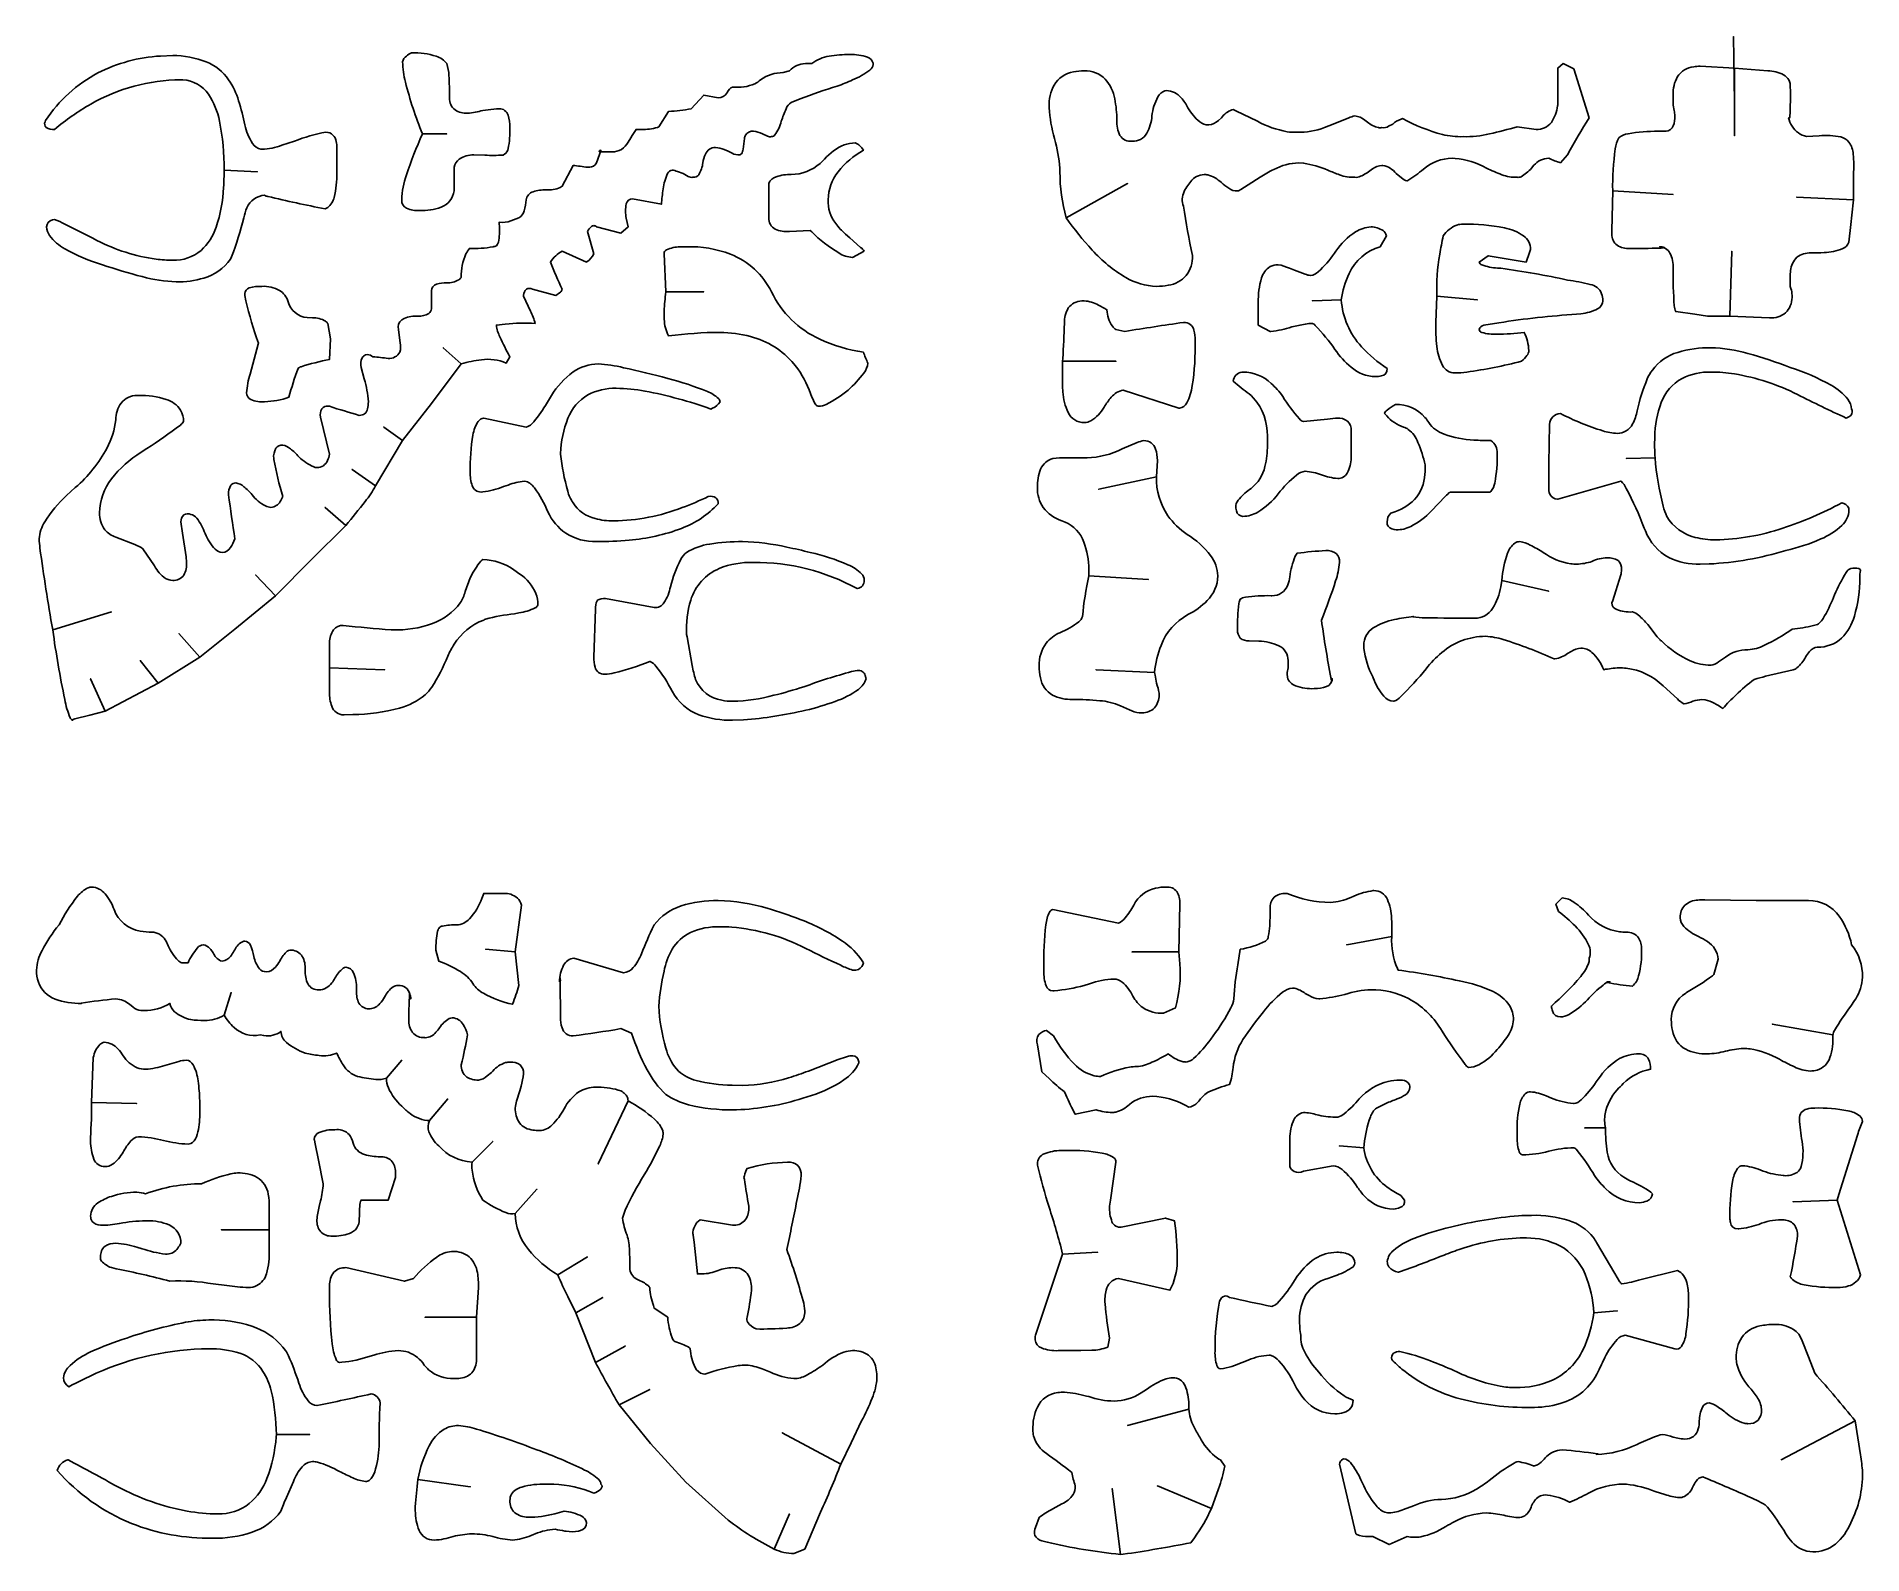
# Model space of a CAD drawing. Header units: metres. Extents: x 0 to 2.03, y 0 to 1.68.
import ezdxf

# ---------------------------------------------------------------- set-up
doc = ezdxf.new("R2010")
doc.units = ezdxf.units.M

msp = doc.modelspace()

# ---------------------------------------------------------------- linework, layer by layer
at = {"layer": 'Layer 1', "color": 0}
msp.add_lwpolyline([(1.883, 1.61), (1.882, 1.683), (1.883, 1.61)], close=True, dxfattribs=at)
for points in [[(0.928, 1.652, -0.2089), (0.92421, 1.64583, -0.0705), (0.9051, 1.63488, -0.0158), (0.888, 1.628, 0.0238), (0.84702, 1.61381), (0.837, 1.61, 0.1584), (0.83127, 1.60279, 0.0306), (0.826, 1.589, -0.0856), (0.81885, 1.5739, -0.308), (0.815, 1.572, -0.1895), (0.81075, 1.57238), (0.805, 1.575, 0.0806), (0.795, 1.578, 0.291), (0.78628, 1.57361, 0.0788), (0.785, 1.57), (0.7835, 1.55812, -0.1043), (0.782, 1.553), (0.78, 1.552, -0.1739), (0.77143, 1.55363), (0.767, 1.556), (0.76256, 1.55757, 0.086), (0.753, 1.56, 0.3158), (0.74187, 1.55257, 0.0674), (0.739, 1.543, -0.1061), (0.73452, 1.5298, -0.3075), (0.728, 1.527, -0.205), (0.72256, 1.52796), (0.717, 1.531), (0.711, 1.53318, 0.071), (0.705, 1.535, 0.2728), (0.69993, 1.53117, 0.0848), (0.69495, 1.51396, 0.0199), (0.693, 1.497), (0.661, 1.503, 0.3706), (0.65407, 1.49733, 0.1048), (0.65409, 1.48152), (0.656, 1.472), (0.648, 1.465), (0.621, 1.472, 0.4672), (0.61515, 1.47203, 0.0678), (0.611, 1.467), (0.618, 1.442, -0.1407), (0.61035, 1.43326), (0.61, 1.433), (0.583, 1.445, 0.1262), (0.57, 1.433, 0.0225), (0.583, 1.403, -0.2311), (0.57997, 1.39865), (0.576, 1.396), (0.55, 1.403, 0.2405), (0.5433, 1.40288, 0.1983), (0.54018, 1.39623), (0.54, 1.395), (0.548, 1.3785, -0.0432), (0.553, 1.365, 0.0449), (0.51986, 1.36398), (0.51, 1.363, 0.0865), (0.51396, 1.34989, 0.0242), (0.525, 1.328), (0.521, 1.321, 0.1339), (0.49331, 1.32465, 0.048), (0.471, 1.32), (0.451, 1.338), (0.471, 1.32), (0.438, 1.276), (0.406, 1.235), (0.385, 1.25), (0.406, 1.235), (0.376, 1.185), (0.35, 1.203), (0.376, 1.185, -0.0531), (0.36438, 1.16753, -0.0085), (0.343, 1.141), (0.32, 1.161), (0.343, 1.141), (0.305, 1.103), (0.265, 1.063), (0.243, 1.086), (0.265, 1.063), (0.22, 1.026), (0.181, 0.995), (0.158, 1.021), (0.181, 0.995), (0.135, 0.966), (0.115, 0.991), (0.135, 0.966), (0.076, 0.935), (0.06, 0.971), (0.076, 0.935), (0.05907, 0.93065), (0.04265, 0.92636), (0.03954, 0.92533), (0.03932, 0.92508), (0.04, 0.925, -0.2516), (0.03734, 0.92773, -0.0542), (0.0313, 0.94796, -0.0162), (0.018, 1.025), (0.083, 1.045), (0.018, 1.025, -0.0107), (0.00381, 1.11581, -0.0252), (0.003, 1.126, -0.1311), (0.00919, 1.14501, -0.0663), (0.03328, 1.174), (0.043, 1.183, 0.0932), (0.07818, 1.22679, 0.0883), (0.088, 1.258, -0.1509), (0.09387, 1.27663, -0.2316), (0.1116, 1.28497), (0.113, 1.285, -0.0861), (0.14393, 1.28062, -0.173), (0.15968, 1.2688, -0.1385), (0.163, 1.256, -0.1304), (0.15955, 1.25228, -0.0221), (0.12216, 1.22606), (0.116, 1.222, 0.0909), (0.08314, 1.1925, 0.1627), (0.07, 1.155, 0.1731), (0.07566, 1.13617, 0.1467), (0.088, 1.128), (0.109, 1.11963, -0.0675), (0.118, 1.115), (0.131, 1.096, 0.1372), (0.14314, 1.08218, 0.132), (0.151, 1.08, 0.2648), (0.16323, 1.08578, 0.1518), (0.16642, 1.10033), (0.166, 1.106), (0.162, 1.13223), (0.16, 1.145, -0.2025), (0.16339, 1.15258, -0.2509), (0.171, 1.153, -0.2219), (0.17768, 1.14894, -0.0686), (0.187, 1.132, 0.1055), (0.19821, 1.11457, 0.1839), (0.206, 1.111, 0.2574), (0.21507, 1.11639, 0.0593), (0.22, 1.126, -0.0058), (0.213, 1.175, -0.1604), (0.21551, 1.18542, -0.2445), (0.221, 1.188, -0.1584), (0.22983, 1.18388, -0.0444), (0.239, 1.175, 0.0976), (0.25397, 1.16249, 0.1094), (0.26, 1.161, 0.2532), (0.27015, 1.16737, 0.0588), (0.273, 1.173, -0.0214), (0.26308, 1.21415), (0.263, 1.215, -0.1483), (0.26555, 1.22651, -0.2605), (0.273, 1.23, -0.1374), (0.28152, 1.22588, -0.0505), (0.291, 1.217, 0.0846), (0.30736, 1.20579, 0.0879), (0.311, 1.205, 0.3076), (0.32273, 1.21296, 0.0639), (0.325, 1.22), (0.315, 1.261, -0.1734), (0.31632, 1.27034, -0.2757), (0.32358, 1.27313), (0.325, 1.273, 0.0093), (0.358, 1.263, 0.3818), (0.3671, 1.27013, 0.0681), (0.368, 1.278, 0.0578), (0.36352, 1.30341), (0.36, 1.316, -0.1645), (0.36105, 1.3267, -0.1715), (0.365, 1.33, -0.2379), (0.37175, 1.32877), (0.373, 1.328, -0.0167), (0.39, 1.326, 0.277), (0.403, 1.333, 0.1186), (0.40336, 1.34357), (0.403, 1.346), (0.4014, 1.35801), (0.401, 1.361, -0.32), (0.4078, 1.37051, -0.102), (0.423, 1.373, 0.1633), (0.43492, 1.37606, 0.1846), (0.438, 1.381), (0.438, 1.401, -0.3346), (0.44363, 1.40832, -0.0919), (0.455, 1.41, 0.1563), (0.46819, 1.41325, 0.0775), (0.471, 1.416, -0.1191), (0.47625, 1.44197, -0.044), (0.48, 1.448, 0.05), (0.5064, 1.4498, 0.0573), (0.51, 1.451, 0.1599), (0.51299, 1.45945, 0.044), (0.513, 1.477, 0.122), (0.52614, 1.47876), (0.535, 1.482, 0.1973), (0.54076, 1.48991, 0.0605), (0.543, 1.502, -0.2877), (0.5508, 1.51088, -0.092), (0.565, 1.513, 0.1128), (0.58079, 1.51564), (0.583, 1.517), (0.595, 1.54, -0.0235), (0.611, 1.538, 0.1997), (0.61954, 1.54061, 0.1162), (0.621, 1.543), (0.62425, 1.55226), (0.626, 1.557, 0.2215), (0.62392, 1.5557, 0.1587), (0.62736, 1.5551), (0.638, 1.555, 0.2865), (0.656, 1.566), (0.65901, 1.57083, -0.0284), (0.665, 1.58), (0.671, 1.58, 0.0877), (0.68853, 1.58223), (0.69, 1.583), (0.701, 1.6, 0.0424), (0.726, 1.603), (0.74, 1.618), (0.756, 1.615, 0.2451), (0.76542, 1.62025), (0.766, 1.621, -0.1941), (0.772, 1.627, 0.1279), (0.79664, 1.6306, 0.0843), (0.803, 1.635, -0.1624), (0.828, 1.643), (0.835, 1.645, -0.202), (0.85268, 1.65306, -0.0428), (0.86, 1.653, -0.1316), (0.87894, 1.66114, -0.0473), (0.902, 1.663, -0.098), (0.92153, 1.66006, -0.2511), (0.92785, 1.65351), (0.928, 1.652)], [(0.333, 1.56), (0.333, 1.532, -0.0706), (0.33005, 1.50467, -0.1716), (0.32292, 1.49344, -0.0688), (0.32, 1.492, -0.013), (0.25646, 1.50569, -0.111), (0.253, 1.507, 0.2884), (0.2334, 1.49301, 0.0633), (0.23, 1.482, -0.0261), (0.21632, 1.43892), (0.215, 1.436, -0.1706), (0.18551, 1.4152, -0.0764), (0.155, 1.411, -0.059), (0.11731, 1.41675, -0.019), (0.073, 1.43, -0.0547), (0.03136, 1.44772, -0.1076), (0.01456, 1.46224, -0.1333), (0.011, 1.472, -0.3142), (0.01762, 1.47975), (0.02, 1.48, -0.0506), (0.03133, 1.47512, -0.0054), (0.067, 1.457, 0.0857), (0.13255, 1.43615, 0.0306), (0.151, 1.435, 0.1849), (0.18242, 1.44582, 0.1276), (0.19916, 1.4716, 0.0718), (0.20742, 1.51578, 0.0159), (0.208, 1.535), (0.245, 1.533), (0.208, 1.535, 0.0559), (0.20289, 1.5893, 0.0977), (0.19065, 1.61891, 0.2398), (0.16229, 1.63494), (0.16, 1.635, 0.1307), (0.06012, 1.60797, 0.0461), (0.02, 1.58, -0.1609), (0.01078, 1.58213, -0.3346), (0.00947, 1.58857), (0.01, 1.59, -0.124), (0.06808, 1.64264, -0.1034), (0.13747, 1.6614), (0.151, 1.662, -0.0902), (0.18825, 1.65493, -0.151), (0.213, 1.635, -0.0823), (0.22404, 1.61188, -0.0276), (0.231, 1.585, 0.0826), (0.23956, 1.56449, 0.2203), (0.24889, 1.55806), (0.25, 1.558, 0.0713), (0.27213, 1.56238), (0.286, 1.567, -0.0503), (0.321, 1.577, -0.3645), (0.33242, 1.56643, -0.0512), (0.333, 1.56)], [(0.525, 1.582, -0.0615), (0.523, 1.55874, -0.1993), (0.51911, 1.5524), (0.518, 1.552, -0.6857), (0.51747, 1.55158, -0.035), (0.49715, 1.55153), (0.485, 1.552, 0.1355), (0.46886, 1.54708, 0.1883), (0.463, 1.538), (0.463, 1.512, -0.2848), (0.44878, 1.49385, -0.0989), (0.425, 1.49, -0.1204), (0.41034, 1.49266, -0.2989), (0.405, 1.502, -0.072), (0.4103, 1.52955, -0.0277), (0.428, 1.575), (0.455, 1.575), (0.428, 1.575, -0.0343), (0.4091, 1.63242, -0.0552), (0.406, 1.655, -0.2066), (0.41017, 1.66129, -0.0558), (0.416, 1.665, -0.0879), (0.44332, 1.66112, -0.1436), (0.455, 1.653, -0.0786), (0.45729, 1.63985, -0.0179), (0.458, 1.615, 0.2551), (0.46416, 1.60157, 0.1541), (0.478, 1.598, 0.0505), (0.495, 1.601), (0.50101, 1.60179, -0.0292), (0.513, 1.603, -0.3355), (0.52292, 1.59584, -0.0939), (0.525, 1.582)], [(1.722, 1.593, 0.0177), (1.698, 1.552), (1.69, 1.543, -0.0314), (1.677, 1.548, 0.2256), (1.66064, 1.5402), (1.658, 1.537, -0.0823), (1.64638, 1.5276, -0.1698), (1.642, 1.527, -0.1113), (1.62513, 1.52982, -0.0252), (1.608, 1.537, 0.1067), (1.5732, 1.5479), (1.57, 1.548, 0.1724), (1.538, 1.536, -0.0412), (1.52073, 1.52325), (1.52, 1.523, -0.1286), (1.51377, 1.52637), (1.508, 1.531, 0.1982), (1.49298, 1.53996), (1.492, 1.54, 0.1448), (1.4817, 1.53618), (1.477, 1.533, -0.092), (1.46521, 1.52696, -0.1078), (1.462, 1.527, -0.113), (1.44517, 1.52963, -0.0262), (1.432, 1.535, 0.0494), (1.40519, 1.54263), (1.4, 1.543, 0.1127), (1.37218, 1.53563, 0.0313), (1.357, 1.527), (1.34383, 1.51857), (1.33542, 1.51325), (1.3331, 1.51208, -0.2602), (1.332, 1.512, -0.1875), (1.32229, 1.51472, -0.0381), (1.314, 1.521, 0.1247), (1.29884, 1.52959, 0.0523), (1.295, 1.53, 0.2322), (1.28001, 1.52219), (1.277, 1.518, 0.1528), (1.27064, 1.50302, 0.1026), (1.272, 1.495, 0.0171), (1.28192, 1.44015), (1.282, 1.44, -0.1766), (1.27514, 1.41819, -0.1754), (1.25511, 1.4072, -0.0497), (1.242, 1.406, -0.1287), (1.20801, 1.41584, -0.0762), (1.17075, 1.44628, -0.0347), (1.142, 1.482), (1.21, 1.52), (1.142, 1.482, -0.0722), (1.135, 1.533, 0.0556), (1.13009, 1.56552), (1.129, 1.57, -0.0562), (1.12301, 1.60409), (1.123, 1.605, -0.1334), (1.12854, 1.62918, -0.2179), (1.14992, 1.64381, -0.0533), (1.162, 1.645, -0.2135), (1.18522, 1.63582, -0.1361), (1.19571, 1.61398, -0.0541), (1.198, 1.59, 0.1339), (1.20157, 1.57332, 0.309), (1.215, 1.567, 0.3019), (1.2313, 1.57572, 0.1105), (1.237, 1.595, -0.0916), (1.24353, 1.61618, -0.2123), (1.2514, 1.62284), (1.253, 1.623, -0.2157), (1.26929, 1.61511, -0.0642), (1.277, 1.604, 0.0956), (1.28995, 1.5885, 0.1623), (1.3, 1.585, 0.1656), (1.31076, 1.59004), (1.314, 1.593, -0.153), (1.32571, 1.60164), (1.327, 1.602), (1.32999, 1.60059), (1.354, 1.589, 0.078), (1.38699, 1.57745, 0.0553), (1.398, 1.577, 0.1067), (1.42823, 1.58212), (1.438, 1.586), (1.45525, 1.59275, -0.0397), (1.462, 1.595, -0.1435), (1.47297, 1.59034), (1.476, 1.588, 0.0987), (1.48809, 1.58198, 0.0934), (1.492, 1.582, 0.1918), (1.49953, 1.5835), (1.504, 1.586, -0.0789), (1.51325, 1.59125), (1.515, 1.592, 0.06), (1.55914, 1.5744, 0.0724), (1.582, 1.572, 0.0677), (1.61144, 1.57506, 0.0199), (1.642, 1.583), (1.663, 1.58, 0.25), (1.67997, 1.58779, 0.1169), (1.68684, 1.60608), (1.687, 1.607), (1.687, 1.648), (1.693, 1.653), (1.705, 1.647), (1.722, 1.593)], [(2.015, 1.53), (2.015, 1.502), (1.952, 1.505), (2.015, 1.502, -0.0089), (2.01218, 1.47465), (2.01, 1.455, -0.2286), (2.00313, 1.44789, -0.0874), (1.98253, 1.44351, -0.0194), (1.968, 1.443, 0.1798), (1.95226, 1.4382, 0.193), (1.94531, 1.42347), (1.945, 1.418), (1.945, 1.406), (1.94562, 1.40362, -0.0638), (1.947, 1.396, -0.1849), (1.94132, 1.37837, -0.2039), (1.92439, 1.37107), (1.922, 1.371), (1.878, 1.373), (1.88, 1.445), (1.878, 1.373), (1.853, 1.373), (1.83898, 1.375), (1.818, 1.378, -0.1183), (1.81635, 1.38456, -0.0249), (1.815, 1.426, 0.1302), (1.81151, 1.44282, 0.2544), (1.8, 1.45, -0.0936), (1.80528, 1.44921, -0.0912), (1.79983, 1.44852, -0.0115), (1.767, 1.448, -0.1561), (1.75281, 1.45156, -0.2395), (1.74692, 1.46399), (1.747, 1.468), (1.748, 1.512), (1.815, 1.508), (1.748, 1.512, -0.0407), (1.75091, 1.55843, -0.0976), (1.75479, 1.57072), (1.755, 1.571, -0.1339), (1.76501, 1.57526, -0.0457), (1.79846, 1.57794), (1.807, 1.578, 0.3176), (1.81514, 1.5841, 0.1009), (1.817, 1.595, 0.0376), (1.81609, 1.601), (1.815, 1.607), (1.815, 1.618, -0.1418), (1.8199, 1.6385, -0.2243), (1.83787, 1.64947, -0.0394), (1.845, 1.65), (1.883, 1.648), (1.883, 1.573), (1.883, 1.648), (1.92, 1.645, -0.1192), (1.93761, 1.64059, -0.282), (1.945, 1.627, -0.0204), (1.94443, 1.59487, -0.2408), (1.94359, 1.59252), (1.943, 1.593, 0.1824), (1.95395, 1.57608, 0.0854), (1.963, 1.572), (1.977, 1.573, -0.076), (2.00091, 1.57161, -0.1823), (2.01, 1.566, -0.1403), (2.01474, 1.55257, -0.0435), (2.015, 1.53)], [(0.918, 1.445), (0.905, 1.438, -0.123), (0.88965, 1.4431, -0.0586), (0.85965, 1.46644), (0.858, 1.468), (0.835, 1.467, -0.1364), (0.81925, 1.4694, -0.2847), (0.81202, 1.48202), (0.812, 1.483), (0.812, 1.52, -0.2292), (0.82037, 1.52755, -0.0898), (0.837, 1.53, 0.1822), (0.86897, 1.54238), (0.874, 1.547, -0.1188), (0.8956, 1.56275, -0.09), (0.908, 1.565, -0.1723), (0.917, 1.557, 0.0918), (0.88893, 1.53297, 0.1686), (0.878, 1.502, 0.1841), (0.88637, 1.47567, 0.0483), (0.897, 1.464), (0.90192, 1.45978), (0.91398, 1.44927, -0.0902), (0.918, 1.445)], [(1.498, 1.315, -0.3901), (1.49132, 1.30668, -0.0631), (1.485, 1.306, -0.1732), (1.45782, 1.31637, -0.072), (1.44, 1.336, 0.0359), (1.4182, 1.36275, 0.1359), (1.415, 1.365, 0.0508), (1.39945, 1.36257), (1.392, 1.361, -0.0586), (1.36904, 1.35602), (1.368, 1.356), (1.355, 1.363), (1.355, 1.388, -0.0825), (1.35857, 1.41529, -0.1865), (1.36807, 1.42787, -0.1283), (1.377, 1.43, -0.0604), (1.38945, 1.42617), (1.395, 1.424), (1.407, 1.4195, 0.0632), (1.413, 1.418, 0.1669), (1.42141, 1.42208, 0.0569), (1.4393, 1.44267), (1.441, 1.445, -0.102), (1.46286, 1.46637, -0.117), (1.48, 1.472, -0.1321), (1.49334, 1.46792, -0.1995), (1.497, 1.462), (1.49, 1.45, 0.2156), (1.45569, 1.42029, 0.0774), (1.447, 1.391), (1.415, 1.39), (1.447, 1.391, 0.1712), (1.46944, 1.3391, 0.0661), (1.498, 1.315)], [(1.737, 1.39, -0.273), (1.73129, 1.38119, -0.0985), (1.71284, 1.3756), (1.708, 1.375, 0.0251), (1.62181, 1.36559), (1.605, 1.363, 0.293), (1.6, 1.35815), (1.6, 1.358, 0.3089), (1.60303, 1.35492, 0.0847), (1.61922, 1.35288, 0.031), (1.65, 1.355, -0.0974), (1.655, 1.335, -0.1663), (1.65288, 1.32937, -0.0353), (1.647, 1.323, -0.0284), (1.58606, 1.3109, -0.0285), (1.573, 1.31, -0.2792), (1.55924, 1.31838, -0.1023), (1.55302, 1.33937, -0.0379), (1.552, 1.366), (1.553, 1.395), (1.598, 1.391), (1.553, 1.395, -0.053), (1.55626, 1.44156, -0.0119), (1.56, 1.462, -0.1588), (1.57528, 1.47399, -0.0762), (1.582, 1.475, -0.0555), (1.62789, 1.47084, -0.1053), (1.64908, 1.46194, -0.2437), (1.657, 1.447), (1.65579, 1.44342), (1.652, 1.433), (1.61, 1.44), (1.6, 1.433, 0.2736), (1.60293, 1.42994, 0.083), (1.62031, 1.42628), (1.624, 1.426, -0.0204), (1.698, 1.413, -0.0288), (1.723, 1.408, -0.2659), (1.73569, 1.39789, -0.0913), (1.737, 1.39)], [(0.922, 1.321, -0.1469), (0.91746, 1.30992, -0.051), (0.9, 1.291, -0.0636), (0.87581, 1.2752, -0.0991), (0.867, 1.273, -0.2475), (0.86357, 1.27583, -0.0392), (0.86, 1.283, 0.0649), (0.84443, 1.31444), (0.84, 1.32, 0.1603), (0.79176, 1.35035, 0.0594), (0.758, 1.355, 0.0323), (0.701, 1.351, -0.116), (0.69621, 1.3696), (0.696, 1.376, -0.0268), (0.69766, 1.39701), (0.698, 1.4), (0.74, 1.4), (0.698, 1.4), (0.696, 1.442, -0.3504), (0.69881, 1.44663, -0.1022), (0.71336, 1.44977), (0.721, 1.45, -0.0952), (0.7695, 1.44173, -0.1869), (0.815, 1.4, 0.1745), (0.86862, 1.34742, 0.0721), (0.917, 1.333, 0.0234), (0.922, 1.321)], [(0.326, 1.348), (0.325, 1.325, 0.0252), (0.29331, 1.3169, 0.1445), (0.29, 1.315, 0.028), (0.28, 1.283, -0.071), (0.253, 1.278, -0.1115), (0.23785, 1.28051, -0.3068), (0.233, 1.288, -0.0517), (0.2368, 1.30882), (0.24565, 1.34173), (0.246, 1.343, -0.0253), (0.23211, 1.38985, -0.0476), (0.231, 1.398, -0.3386), (0.23589, 1.40421, -0.0875), (0.25, 1.406, -0.1391), (0.26947, 1.4015, -0.1808), (0.279, 1.389, 0.3113), (0.30032, 1.37137), (0.306, 1.371, -0.1545), (0.32059, 1.36736, -0.0747), (0.323, 1.365), (0.326, 1.348)], [(1.285, 1.346, -0.0415), (1.28177, 1.2959, -0.0908), (1.27562, 1.27679, -0.2459), (1.26768, 1.27103), (1.267, 1.271), (1.205, 1.291, 0.1747), (1.19192, 1.28307, 0.0533), (1.184, 1.272, -0.1272), (1.16927, 1.25697, -0.1214), (1.162, 1.255, -0.2984), (1.14406, 1.26607, -0.1006), (1.13836, 1.28893), (1.138, 1.295), (1.138, 1.323), (1.197, 1.323), (1.138, 1.323), (1.13816, 1.32599, 0.0056), (1.14, 1.365, -0.1515), (1.14429, 1.38209, -0.2357), (1.15932, 1.3899), (1.162, 1.39, -0.1058), (1.17771, 1.38511, -0.0206), (1.187, 1.38, 0.1437), (1.19329, 1.36182, 0.0539), (1.197, 1.358), (1.207, 1.356, -0.0058), (1.272, 1.366, -0.3747), (1.28362, 1.35742, -0.0743), (1.285, 1.346)], [(2.013, 1.27, -0.4184), (2.00999, 1.26148), (2.007, 1.26, -0.0101), (1.953, 1.286, 0.0748), (1.88308, 1.30894, 0.0383), (1.857, 1.311, 0.1253), (1.82487, 1.30391, 0.1781), (1.80187, 1.27715, 0.087), (1.79464, 1.23888, 0.0252), (1.795, 1.216), (1.763, 1.215), (1.795, 1.216, 0.0447), (1.80402, 1.16217, 0.0356), (1.808, 1.151, 0.2036), (1.8396, 1.1277, 0.0657), (1.862, 1.125, 0.0782), (1.93661, 1.13784, 0.0434), (2.002, 1.166, -0.2845), (2.00971, 1.16007), (2.01, 1.158, -0.2023), (2.00208, 1.14078, -0.0913), (1.97894, 1.12596, -0.0422), (1.94, 1.113, -0.0591), (1.85484, 1.0982), (1.845, 1.098, -0.1211), (1.81027, 1.10548, -0.1804), (1.78421, 1.13494), (1.783, 1.138, 0.0285), (1.76307, 1.18197, 0.0997), (1.75723, 1.18987), (1.757, 1.19), (1.687, 1.17, -0.269), (1.67836, 1.17554, -0.1107), (1.677, 1.183, -0.0047), (1.678, 1.253, -0.375), (1.69, 1.265, 0.0406), (1.73695, 1.24585, 0.0666), (1.753, 1.243, 0.2857), (1.77011, 1.25343, 0.0867), (1.775, 1.268, -0.0391), (1.78631, 1.30345, -0.0693), (1.792, 1.313, -0.1629), (1.8201, 1.33285, -0.0803), (1.857, 1.338, -0.0627), (1.89787, 1.3316, -0.0271), (1.945, 1.316, -0.0536), (1.99028, 1.29636, -0.0991), (2.00876, 1.28075, -0.1411), (2.013, 1.27)], [(0.758, 1.278, -0.1393), (0.7497, 1.2709), (0.748, 1.27, 0.0382), (0.67471, 1.28991, 0.0426), (0.643, 1.293, 0.1308), (0.61146, 1.28567, 0.1672), (0.58932, 1.25974, 0.0848), (0.58105, 1.22083), (0.581, 1.22, 0.0371), (0.58907, 1.17895, 0.0822), (0.595, 1.166, 0.1947), (0.61949, 1.14852, 0.0679), (0.64, 1.146, 0.0889), (0.71615, 1.16064, 0.0249), (0.745, 1.173, -0.1917), (0.7534, 1.1717, -0.2433), (0.756, 1.165, -0.1166), (0.71539, 1.13771, -0.0708), (0.6572, 1.12464, -0.0241), (0.621, 1.123, -0.1509), (0.58698, 1.13238, -0.1317), (0.567, 1.156, 0.0646), (0.55221, 1.18246, 0.1497), (0.54298, 1.18972), (0.541, 1.19, 0.068), (0.52299, 1.18575), (0.518, 1.184, -0.0674), (0.49493, 1.17806), (0.493, 1.178, -0.3359), (0.4832, 1.18506, -0.0941), (0.481, 1.2, -0.0482), (0.48405, 1.24118, -0.1106), (0.48988, 1.25628, -0.2104), (0.496, 1.26), (0.543, 1.25, 0.1796), (0.5492, 1.25358, 0.0559), (0.56439, 1.27405), (0.571, 1.285, -0.0979), (0.59502, 1.31106, -0.1548), (0.623, 1.32, -0.046), (0.65092, 1.31585, -0.0098), (0.7, 1.304, -0.033), (0.74396, 1.28935, -0.0968), (0.75629, 1.28173, -0.1859), (0.758, 1.278)], [(1.458, 1.246), (1.458, 1.216, -0.1207), (1.45359, 1.19901, -0.2747), (1.443, 1.193, -0.0711), (1.425, 1.197, 0.0711), (1.407, 1.201, 0.1507), (1.39743, 1.19677, 0.0586), (1.377, 1.176, -0.094), (1.35438, 1.15561, -0.1286), (1.338, 1.151, -0.3653), (1.33076, 1.15697, -0.0718), (1.33, 1.163, -0.1624), (1.33395, 1.17051, -0.0563), (1.347, 1.182, 0.1748), (1.36234, 1.20612, 0.0641), (1.365, 1.23), (1.365, 1.24, 0.1892), (1.34977, 1.28206), (1.347, 1.285, -0.0188), (1.32957, 1.29885), (1.327, 1.301, -0.335), (1.33666, 1.31074), (1.338, 1.311, -0.191), (1.36922, 1.29845, -0.0549), (1.382, 1.284, 0.039), (1.4005, 1.25912, 0.1634), (1.405, 1.256), (1.43175, 1.25878), (1.44077, 1.25972), (1.44235, 1.25993), (1.442, 1.26, -0.1811), (1.45397, 1.25651, -0.2237), (1.458, 1.246)], [(1.62, 1.221, -0.0563), (1.61717, 1.18798, -0.1388), (1.61278, 1.17858), (1.612, 1.178), (1.568, 1.178, 0.0776), (1.56236, 1.17311), (1.547, 1.157, -0.0869), (1.52407, 1.1397, -0.1108), (1.508, 1.136, -0.187), (1.49904, 1.14, -0.2272), (1.498, 1.145, -0.2411), (1.50184, 1.15444), (1.503, 1.155, 0.1344), (1.52825, 1.1698, 0.1677), (1.53974, 1.19772, 0.0323), (1.54, 1.208, 0.0447), (1.532, 1.233, 0.1365), (1.52135, 1.24746, 0.0824), (1.516, 1.25, -0.1329), (1.49734, 1.26244), (1.495, 1.265, -0.1966), (1.49793, 1.26882, -0.0289), (1.507, 1.275, -0.2247), (1.53984, 1.26072, -0.0398), (1.544, 1.255, 0.1575), (1.56107, 1.24209, 0.0758), (1.59401, 1.23562, 0.0177), (1.613, 1.235, -0.2573), (1.62, 1.221)], [(1.31, 1.085, -0.1999), (1.29829, 1.0576, -0.0773), (1.277, 1.042, 0.1802), (1.24707, 1.00798, 0.0734), (1.24, 0.978), (1.175, 0.981), (1.24, 0.978), (1.24048, 0.975), (1.242, 0.966, -0.0461), (1.245, 0.955, -0.1608), (1.24108, 0.94006, -0.2127), (1.22786, 0.93328), (1.223, 0.933, -0.0776), (1.21197, 0.93657), (1.202, 0.941, 0.0839), (1.17912, 0.94662, 0.0275), (1.149, 0.948, -0.1296), (1.12676, 0.95285, -0.2187), (1.11334, 0.97202, -0.0568), (1.112, 0.985, -0.168), (1.11966, 1.01043, -0.128), (1.135, 1.022, 0.0645), (1.15588, 1.03419, 0.1585), (1.16, 1.04, -0.0291), (1.167, 1.085), (1.233, 1.081), (1.167, 1.085), (1.167, 1.096, 0.0958), (1.15985, 1.12614, 0.2136), (1.137, 1.146, -0.1475), (1.11649, 1.16074, -0.1597), (1.11, 1.183, -0.1102), (1.11359, 1.20344, -0.2145), (1.127, 1.215, -0.0484), (1.14212, 1.21593), (1.165, 1.216, 0.1176), (1.204, 1.226), (1.2205, 1.23275, -0.0612), (1.228, 1.235, -0.3422), (1.24108, 1.22562, -0.0891), (1.243, 1.213), (1.242, 1.195), (1.178, 1.181), (1.242, 1.195, 0.157), (1.25472, 1.15175, 0.0895), (1.276, 1.131, -0.0926), (1.30195, 1.10755, -0.1575), (1.31, 1.085)], [(0.92, 0.971, -0.1672), (0.91148, 0.95921, -0.077), (0.88574, 0.94579, -0.0294), (0.853, 0.936, -0.0382), (0.7842, 0.92537), (0.772, 0.925, -0.0939), (0.73451, 0.93107, -0.182), (0.705, 0.957, 0.051), (0.6869, 0.98491, 0.1394), (0.68053, 0.98994), (0.68, 0.99, -0.0343), (0.64079, 0.97735, -0.0514), (0.63, 0.976, -0.3579), (0.6195, 0.98379, -0.0816), (0.618, 0.995), (0.62, 1.048, -0.1232), (0.62158, 1.05745), (0.622, 1.058, -0.117), (0.631, 1.06), (0.685, 1.05, 0.2896), (0.69588, 1.05525, 0.099), (0.703, 1.073, -0.0561), (0.71436, 1.10294, -0.1117), (0.721, 1.111, -0.1008), (0.74658, 1.12025, -0.0446), (0.783, 1.123, -0.0485), (0.83217, 1.1169, -0.0109), (0.858, 1.111, -0.0451), (0.89993, 1.09737, -0.1038), (0.91499, 1.08725, -0.1811), (0.918, 1.08, -0.3857), (0.91055, 1.07112), (0.91, 1.071, 0.1274), (0.795, 1.1, 0.103), (0.75711, 1.09316, 0.2212), (0.72558, 1.05819, 0.0904), (0.721, 1.02), (0.72145, 1.01749), (0.72727, 0.98562, 0.0358), (0.731, 0.97, 0.2605), (0.76005, 0.94709, 0.0483), (0.772, 0.946, 0.0586), (0.81764, 0.95258, 0.0159), (0.851, 0.962, -0.0239), (0.90387, 0.97882), (0.91, 0.98, -0.4072), (0.91915, 0.97448), (0.92, 0.971)], [(2.022, 1.083, -0.0711), (2.01602, 1.0403, -0.1275), (2.00193, 1.01608, -0.1976), (1.975, 1.006, 0.202), (1.96632, 1.00103, 0.0552), (1.962, 0.995, -0.0897), (1.95232, 0.98298, -0.1097), (1.948, 0.981), (1.9175, 0.97363, 0.028), (1.905, 0.97, 0.0471), (1.88484, 0.953, 0.0117), (1.87, 0.938, 0.0979), (1.85037, 0.94763), (1.847, 0.948, 0.0444), (1.837, 0.946, -0.0806), (1.827, 0.943, -0.0641), (1.81987, 0.94857), (1.804, 0.963, 0.1661), (1.76295, 0.98258, 0.0271), (1.755, 0.983, 0.0385), (1.738, 0.981, 0.1139), (1.7249, 1.0002, 0.1781), (1.713, 1.005, 0.106), (1.70184, 1.0011), (1.698, 0.999, -0.1232), (1.68398, 0.99304), (1.683, 0.993, 0.0315), (1.62668, 1.01439, 0.0647), (1.607, 1.018, 0.1786), (1.55835, 0.9999, 0.0536), (1.541, 0.982, -0.0316), (1.51282, 0.95101, -0.1137), (1.50544, 0.94604), (1.505, 0.946, -0.2085), (1.49417, 0.95159, -0.0919), (1.48238, 0.97203), (1.482, 0.973, -0.0951), (1.47213, 1.00466), (1.472, 1.008, -0.2591), (1.48251, 1.02727, -0.0961), (1.50608, 1.03664, -0.0289), (1.527, 1.04), (1.52639, 1.03981), (1.52641, 1.03964, 0.0436), (1.54017, 1.03863, 0.0076), (1.595, 1.038, 0.2616), (1.61479, 1.04891, 0.1009), (1.62382, 1.073), (1.625, 1.08), (1.677, 1.068), (1.625, 1.08, -0.0681), (1.63141, 1.11018, -0.1518), (1.63941, 1.12134, -0.1457), (1.645, 1.123, -0.0964), (1.65659, 1.11907, -0.024), (1.671, 1.111, 0.123), (1.70145, 1.0984, 0.0308), (1.708, 1.098, 0.0712), (1.725, 1.101, -0.1071), (1.742, 1.105, -0.165), (1.75392, 1.10193, -0.2528), (1.75783, 1.09173, -0.0465), (1.757, 1.086), (1.75146, 1.06848), (1.74808, 1.05782), (1.747, 1.055, 0.3212), (1.75247, 1.04755, 0.0983), (1.7695, 1.045), (1.77, 1.045, -0.1492), (1.77659, 1.0414, -0.0369), (1.787, 1.031), (1.7975, 1.0175), (1.8005, 1.01412, 0.1354), (1.802, 1.013, 0.0899), (1.83404, 0.99085, 0.1006), (1.857, 0.986, 0.1271), (1.86525, 0.98954), (1.873, 0.995, -0.1624), (1.898, 1.003, 0.0997), (1.91619, 1.00804, 0.0428), (1.947, 1.026, 0.0435), (1.97077, 1.03004), (1.975, 1.031, 0.1164), (1.98305, 1.04057, 0.0369), (1.994, 1.064, -0.0331), (2.00677, 1.08862, -0.1781), (2.01152, 1.09295), (2.012, 1.093, -0.1266), (2.02107, 1.09306, -0.2251), (2.023, 1.091, 0.0816), (2.022, 1.083)], [(0.556, 1.053, -0.2479), (0.55298, 1.04957, -0.0769), (0.53487, 1.04388), (0.53, 1.043, 0.0363), (0.49792, 1.037, 0.1746), (0.496, 1.036, 0.1649), (0.46319, 1.00915, 0.0401), (0.456, 0.996, -0.0442), (0.43829, 0.96159, -0.0644), (0.431, 0.953, -0.1062), (0.40246, 0.93839, -0.0648), (0.35086, 0.93114), (0.341, 0.931, -0.3377), (0.32737, 0.94051, -0.0932), (0.325, 0.956), (0.325, 0.983), (0.386, 0.981), (0.325, 0.983), (0.325, 1.011, -0.1416), (0.3293, 1.02512, -0.2476), (0.34, 1.03, 0.0084), (0.39342, 1.02513), (0.395, 1.025, 0.0917), (0.43897, 1.0321, 0.1436), (0.47, 1.055, 0.052), (0.47554, 1.06752), (0.481, 1.083, -0.0541), (0.49269, 1.10143, -0.1764), (0.495, 1.103, -0.1469), (0.52936, 1.09177), (0.536, 1.087, -0.1497), (0.55371, 1.0655, -0.091), (0.556, 1.053)], [(1.445, 1.1, -0.0667), (1.44075, 1.07942, -0.0186), (1.425, 1.036, 0.0126), (1.43553, 0.9722, 0.1324), (1.43673, 0.96866, 0.139), (1.437, 0.971, -0.3183), (1.43067, 0.96227, -0.1024), (1.417, 0.96, -0.0948), (1.3963, 0.96304, -0.2583), (1.38735, 0.97266), (1.387, 0.976, -0.079), (1.388, 0.983), (1.388, 0.991, 0.3043), (1.37762, 1.0075, 0.099), (1.35566, 1.01264), (1.345, 1.013, -0.1976), (1.335, 1.01612, -0.2056), (1.332, 1.025, -0.0398), (1.33354, 1.0545, -0.0914), (1.335, 1.059, -0.1734), (1.34062, 1.06144, -0.0413), (1.36912, 1.063), (1.37, 1.063, 0.3313), (1.38766, 1.075, 0.0625), (1.39, 1.084, -0.0768), (1.39599, 1.10668), (1.398, 1.11, -0.0261), (1.43, 1.113, -0.178), (1.44128, 1.10985, -0.2265), (1.445, 1.1)], [(0.932, 0.196, -0.088), (0.92667, 0.17318, -0.0287), (0.915, 0.148), (0.90347, 0.12395), (0.892, 0.1), (0.827, 0.135), (0.892, 0.1, -0.0083), (0.86954, 0.04677), (0.852, 0.006), (0.84, 0.001, -0.1046), (0.818, 0.006), (0.835, 0.045), (0.818, 0.006, -0.0462), (0.767, 0.038), (0.72, 0.08), (0.681, 0.123), (0.646, 0.166), (0.68, 0.183), (0.646, 0.166, -0.0108), (0.62, 0.213), (0.653, 0.231), (0.62, 0.213), (0.598, 0.268), (0.628, 0.285), (0.598, 0.268), (0.58912, 0.286, -0.0078), (0.578, 0.31), (0.611, 0.33), (0.578, 0.31, -0.0828), (0.5455, 0.33822, -0.1728), (0.531, 0.378), (0.555, 0.405), (0.531, 0.378, -0.1568), (0.52065, 0.37905, -0.0605), (0.495, 0.393, -0.1124), (0.48308, 0.42609, -0.0424), (0.483, 0.435), (0.506, 0.458), (0.483, 0.435, -0.1958), (0.446, 0.453, -0.1156), (0.43521, 0.46861, -0.2055), (0.436, 0.481), (0.456, 0.505), (0.436, 0.481, -0.1615), (0.41437, 0.4889, -0.0398), (0.405, 0.497, -0.0982), (0.39021, 0.51735, -0.0977), (0.388, 0.528), (0.405, 0.548), (0.388, 0.528, -0.115), (0.3763, 0.52678, -0.043), (0.356, 0.53, -0.1759), (0.34007, 0.54271, -0.0485), (0.333, 0.556, -0.14), (0.31348, 0.55323, -0.039), (0.298, 0.556, -0.0908), (0.27728, 0.56767, -0.2151), (0.271, 0.58, -0.2131), (0.25199, 0.5753), (0.248, 0.576, -0.2464), (0.21906, 0.58438, -0.0738), (0.208, 0.598), (0.216, 0.623), (0.208, 0.598, -0.1445), (0.1862, 0.59208, -0.0367), (0.171, 0.593, -0.1125), (0.15313, 0.60176, -0.1828), (0.148, 0.611, -0.1353), (0.11929, 0.60306), (0.116, 0.603, -0.1489), (0.10717, 0.60678), (0.103, 0.61, 0.1732), (0.088, 0.616, 0.019), (0.04961, 0.61123), (0.04931, 0.61106), (0.05, 0.611, -0.0973), (0.0206, 0.61579, -0.2243), (0.00205, 0.6346, -0.0831), (0, 0.648, -0.1125), (0.00617, 0.66972, -0.0544), (0.025, 0.698, -0.0524), (0.04546, 0.72974, -0.1203), (0.05733, 0.73929, -0.0898), (0.061, 0.74, -0.2158), (0.07604, 0.73241, -0.0937), (0.086, 0.715, 0.2687), (0.11512, 0.69118, 0.0493), (0.128, 0.69, -0.2697), (0.14277, 0.68134, -0.0494), (0.146, 0.675, 0.088), (0.1571, 0.65854, 0.0868), (0.161, 0.656), (0.168, 0.656, -0.0713), (0.17843, 0.67255, -0.2061), (0.185, 0.676, -0.1955), (0.19226, 0.67177, -0.0424), (0.196, 0.667, 0.184), (0.20412, 0.65835), (0.206, 0.658, 0.2312), (0.21505, 0.66314, 0.0431), (0.219, 0.669, -0.1274), (0.22751, 0.67901, -0.1299), (0.231, 0.68, -0.2882), (0.23718, 0.67552, -0.0775), (0.241, 0.663, 0.1149), (0.24728, 0.64945, 0.2204), (0.255, 0.646, 0.2085), (0.26487, 0.6512, 0.0498), (0.27, 0.658, -0.1188), (0.27811, 0.66896, -0.1487), (0.281, 0.67, -0.2409), (0.2937, 0.66464, -0.1557), (0.29795, 0.65028), (0.298, 0.648, 0.1275), (0.30111, 0.6324, 0.2896), (0.313, 0.626, 0.241), (0.32754, 0.63376, 0.0411), (0.331, 0.639, -0.0961), (0.34004, 0.64993, -0.147), (0.343, 0.651, -0.309), (0.35159, 0.64502, -0.1003), (0.35492, 0.62749), (0.355, 0.623, 0.1653), (0.35849, 0.60982, 0.2417), (0.37, 0.605, 0.2072), (0.38086, 0.61075, 0.0604), (0.386, 0.618, -0.1278), (0.39564, 0.62942, -0.1377), (0.401, 0.631, -0.365), (0.41401, 0.62115, -0.0492), (0.415, 0.616, 0.0915), (0.41411, 0.62162, 0.1229), (0.41348, 0.61769, 0.0142), (0.413, 0.593, 0.1729), (0.41712, 0.57857, 0.2267), (0.43031, 0.57301), (0.431, 0.573, 0.212), (0.44291, 0.57898, 0.0357), (0.447, 0.584, -0.126), (0.4578, 0.59425, -0.1039), (0.461, 0.595, -0.2624), (0.4732, 0.58761, -0.0843), (0.478, 0.576, -0.0193), (0.471, 0.543, 0.2546), (0.47725, 0.52939, 0.1543), (0.49, 0.526, 0.149), (0.49979, 0.53053, 0.034), (0.506, 0.536, -0.1302), (0.52024, 0.54536, -0.0669), (0.525, 0.546, -0.178), (0.53628, 0.54285, -0.2265), (0.54, 0.533, -0.0607), (0.53739, 0.51933), (0.536, 0.514), (0.53237, 0.50263, 0.065), (0.531, 0.495, 0.1653), (0.53559, 0.4785, 0.1991), (0.55059, 0.47053, 0.0386), (0.558, 0.47, 0.1903), (0.57187, 0.47633, 0.0777), (0.585, 0.494, -0.1246), (0.60154, 0.51286, -0.1453), (0.62, 0.518, -0.0787), (0.64516, 0.51495, -0.1893), (0.65479, 0.508, -0.126), (0.656, 0.503), (0.623, 0.433), (0.656, 0.503, -0.0557), (0.68533, 0.48255, -0.1294), (0.69446, 0.46962, -0.0714), (0.695, 0.466, -0.0892), (0.69109, 0.4532, -0.0267), (0.674, 0.421, 0.0369), (0.65283, 0.38158, 0.0408), (0.65, 0.373, 0.0667), (0.655, 0.354, -0.0693), (0.65755, 0.33698, -0.014), (0.658, 0.318, 0.287), (0.66575, 0.30523), (0.668, 0.304, -0.1067), (0.67941, 0.29689), (0.68, 0.296, 0.0612), (0.68413, 0.27593), (0.685, 0.273), (0.7, 0.263, 0.0634), (0.7048, 0.24022, 0.1943), (0.708, 0.236, -0.0772), (0.72369, 0.2294, -0.1073), (0.725, 0.228, 0.0984), (0.73046, 0.20737, 0.2313), (0.73926, 0.20015), (0.741, 0.2, -0.0419), (0.77813, 0.20938, -0.0323), (0.787, 0.21, -0.0815), (0.80477, 0.20565), (0.814, 0.202, 0.0835), (0.83985, 0.19506), (0.842, 0.195, 0.1129), (0.85525, 0.19939, 0.0335), (0.872, 0.21, -0.0941), (0.89543, 0.22433, -0.08), (0.905, 0.226, -0.1688), (0.92267, 0.2209, -0.1923), (0.93133, 0.2047, -0.0415), (0.932, 0.196)], [(0.538, 0.72), (0.531, 0.668), (0.498, 0.671), (0.531, 0.668), (0.535, 0.631, -0.0144), (0.528, 0.61, -0.0712), (0.49567, 0.62217, -0.1292), (0.484, 0.633, 0.1225), (0.4701, 0.64621, 0.0453), (0.446, 0.658), (0.443, 0.67, -0.0616), (0.44477, 0.6911, -0.0748), (0.446, 0.694, -0.2453), (0.45029, 0.69678, -0.0567), (0.466, 0.698, 0.1997), (0.48013, 0.70475, 0.1004), (0.4939, 0.72738), (0.496, 0.733), (0.518, 0.733, -0.1971), (0.53323, 0.72784, -0.1233), (0.538, 0.72)], [(1.638, 0.593, -0.1372), (1.63194, 0.57532, -0.0479), (1.62, 0.56, -0.1018), (1.59946, 0.5429, -0.113), (1.588, 0.54, -0.1351), (1.58435, 0.54339, -0.021), (1.55881, 0.58025), (1.557, 0.583, 0.1293), (1.52171, 0.61627, 0.1226), (1.48, 0.626, 0.0766), (1.451, 0.621, -0.0403), (1.42313, 0.61602), (1.422, 0.616, -0.1239), (1.41136, 0.61957), (1.407, 0.622, 0.1003), (1.39514, 0.62781), (1.393, 0.628, 0.153), (1.38177, 0.6233, 0.0619), (1.36064, 0.60177, 0.0202), (1.338, 0.571, 0.1151), (1.327, 0.54, -0.07), (1.323, 0.521, 0.0378), (1.3, 0.513, 0.0963), (1.29, 0.504, -0.1521), (1.28027, 0.49632), (1.278, 0.496, 0.0979), (1.24247, 0.50779), (1.238, 0.508, 0.1724), (1.212, 0.499, -0.1247), (1.19684, 0.49041, -0.0523), (1.193, 0.49, -0.0682), (1.175, 0.493), (1.152, 0.488, -0.0233), (1.14151, 0.50968), (1.14, 0.513, -0.0347), (1.12323, 0.52741), (1.115, 0.535), (1.11, 0.565, -0.2449), (1.11176, 0.57651, -0.1682), (1.12, 0.581), (1.128, 0.575, 0.0715), (1.1511, 0.54355, 0.1386), (1.17304, 0.53076, 0.0541), (1.18, 0.53, -0.0645), (1.21213, 0.54039, -0.0368), (1.22, 0.541, 0.101), (1.23692, 0.54566, 0.0228), (1.255, 0.555, 0.0985), (1.27043, 0.54657, 0.0609), (1.275, 0.546, 0.1617), (1.28328, 0.55004, 0.0557), (1.30231, 0.57139), (1.305, 0.575, 0.0357), (1.32456, 0.60596, 0.0792), (1.328, 0.616, -0.0348), (1.3322, 0.65384), (1.335, 0.671, 0.0745), (1.363, 0.68, 0.2056), (1.36608, 0.68535, 0.0516), (1.36795, 0.70861), (1.368, 0.716, -0.2164), (1.37266, 0.72866, -0.1803), (1.38577, 0.73298), (1.387, 0.733, 0.1049), (1.435, 0.723, 0.1006), (1.45743, 0.72844), (1.461, 0.73, -0.0727), (1.48244, 0.73599), (1.483, 0.736, -0.3135), (1.49813, 0.72631, -0.094), (1.50276, 0.70525), (1.503, 0.701), (1.503, 0.685), (1.453, 0.676), (1.503, 0.685, 0.1193), (1.50928, 0.64972), (1.51, 0.648, -0.0195), (1.578, 0.636, -0.0687), (1.61529, 0.62404, -0.1328), (1.63354, 0.60864, -0.1449), (1.638, 0.593)], [(1.268, 0.655, -0.0894), (1.263, 0.606), (1.25, 0.6, -0.1567), (1.22689, 0.60634, -0.1186), (1.216, 0.619, 0.1049), (1.2039, 0.63469, 0.1658), (1.195, 0.638, 0.0691), (1.16785, 0.63286), (1.162, 0.631, -0.0469), (1.12851, 0.62503), (1.127, 0.625, -0.3245), (1.11975, 0.63034, -0.092), (1.11705, 0.64704), (1.117, 0.651, -0.0348), (1.11939, 0.69813, -0.0953), (1.12354, 0.71233, -0.2215), (1.127, 0.715), (1.2, 0.7, 0.141), (1.20741, 0.70591, 0.0425), (1.217, 0.72, -0.2399), (1.24113, 0.73872, -0.0565), (1.253, 0.74, -0.2488), (1.26451, 0.73504, -0.1555), (1.26799, 0.72176), (1.268, 0.721), (1.267, 0.668), (1.215, 0.668), (1.267, 0.668), (1.268, 0.655)], [(0.917, 0.656, -0.2084), (0.91168, 0.64866, -0.1492), (0.905, 0.648, -0.0458), (0.89194, 0.65323, -0.0091), (0.853, 0.672, 0.0988), (0.77095, 0.69554, 0.0177), (0.758, 0.696, 0.1128), (0.72515, 0.68953, 0.1516), (0.705, 0.671, 0.0805), (0.69591, 0.64663, 0.033), (0.69, 0.608, 0.0537), (0.69792, 0.56127, 0.1047), (0.70964, 0.5384), (0.712, 0.536, 0.1229), (0.7314, 0.52561, 0.0623), (0.77143, 0.52019), (0.783, 0.52, 0.0723), (0.83409, 0.52853, 0.018), (0.856, 0.536), (0.88887, 0.54863), (0.89833, 0.55189, -0.0578), (0.903, 0.553, -0.2657), (0.91082, 0.54959, -0.1429), (0.912, 0.545, -0.1354), (0.89541, 0.52612, -0.0728), (0.85934, 0.50893), (0.85, 0.506, -0.0703), (0.77625, 0.49303), (0.773, 0.493, -0.066), (0.72301, 0.49863, -0.0908), (0.698, 0.51, -0.0885), (0.6772, 0.53733, -0.0446), (0.66, 0.578), (0.648, 0.583, -0.0132), (0.595, 0.575, -0.345), (0.58279, 0.58388, -0.0875), (0.581, 0.596), (0.58088, 0.635, 0.0829), (0.58054, 0.63984), (0.58, 0.635, -0.1142), (0.58453, 0.65347, -0.2541), (0.596, 0.661), (0.651, 0.645, 0.2116), (0.66173, 0.65063, 0.0839), (0.671, 0.666, -0.0241), (0.6846, 0.69744), (0.685, 0.698, -0.1566), (0.71474, 0.71902, -0.0831), (0.756, 0.725, -0.0681), (0.81028, 0.71643, -0.0241), (0.847, 0.704, -0.0603), (0.89378, 0.68009, -0.1045), (0.91635, 0.65714), (0.917, 0.656)], [(1.78, 0.671, -0.0707), (1.77678, 0.64172, -0.1416), (1.77, 0.63, -0.0285), (1.74239, 0.6342), (1.74164, 0.63454), (1.74168, 0.63474, -0.0761), (1.745, 0.635, 0.1376), (1.73737, 0.6313, 0.0456), (1.72, 0.615, -0.0741), (1.69957, 0.5987, -0.1182), (1.69, 0.596, -0.3577), (1.6812, 0.60258, -0.0539), (1.68, 0.608, 0.0397), (1.71249, 0.64081, 0.0976), (1.72154, 0.65638, 0.0903), (1.722, 0.661, 0.2025), (1.72118, 0.67608, 0.0934), (1.70625, 0.69685, 0.0327), (1.688, 0.713), (1.685, 0.721), (1.692, 0.728, -0.1436), (1.70537, 0.72289, -0.0583), (1.721, 0.709, 0.183), (1.75556, 0.69045, 0.0312), (1.763, 0.69, -0.2546), (1.77661, 0.68375, -0.1543), (1.78, 0.671)], [(2.025, 0.64, -0.1321), (2.01748, 0.61619, -0.0283), (2.012, 0.608, 0.026), (1.99402, 0.58103, 0.0682), (1.992, 0.576), (1.925, 0.588), (1.992, 0.576, -0.1002), (1.98888, 0.55086, -0.2453), (1.97473, 0.53702, -0.0711), (1.967, 0.536, -0.0961), (1.94959, 0.54065, -0.0267), (1.933, 0.549, 0.0902), (1.90037, 0.56051, 0.0322), (1.893, 0.561, 0.0476), (1.873, 0.558, -0.0577), (1.853, 0.555, -0.1258), (1.82902, 0.56011, -0.2258), (1.81421, 0.58093, -0.0543), (1.813, 0.593, -0.2651), (1.82905, 0.62238), (1.83, 0.623, 0.0283), (1.85879, 0.64168, 0.1327), (1.86, 0.643), (1.865, 0.66, 0.2326), (1.85311, 0.67948, 0.0526), (1.843, 0.685, -0.0843), (1.82704, 0.69628, -0.1899), (1.823, 0.706, -0.2136), (1.82812, 0.71991, -0.1604), (1.84246, 0.72558, -0.0301), (1.85, 0.726), (1.907, 0.725), (1.965, 0.725, -0.2477), (1.99925, 0.70753, -0.1015), (2.013, 0.676, -0.1751), (2.025, 0.64)], [(0.181, 0.493), (0.181, 0.485, -0.0775), (0.17735, 0.46304, -0.2123), (0.17097, 0.45553, -0.0919), (0.168, 0.455, -0.0521), (0.141, 0.459, 0.0612), (0.113, 0.463, 0.1959), (0.10477, 0.45852, 0.068), (0.096, 0.446, -0.1023), (0.08428, 0.43262, -0.1509), (0.076, 0.43, -0.3218), (0.06349, 0.43843, -0.0983), (0.06003, 0.4581), (0.06, 0.461, -0.0232), (0.061, 0.481), (0.061, 0.501), (0.111, 0.5), (0.061, 0.501), (0.063, 0.551, -0.1584), (0.07033, 0.56531, -0.0995), (0.075, 0.568, -0.201), (0.09033, 0.56046, -0.058), (0.096, 0.553, 0.1533), (0.11172, 0.53963, 0.0909), (0.121, 0.538, 0.0655), (0.14241, 0.54223), (0.145, 0.543), (0.15775, 0.54663, -0.0565), (0.166, 0.548, -0.273), (0.17375, 0.54286, -0.0955), (0.17916, 0.52505, -0.0292), (0.181, 0.503), (0.181, 0.493)], [(1.792, 0.4, -0.3322), (1.786, 0.39185, -0.0704), (1.778, 0.39, -0.2002), (1.74024, 0.40558, -0.0509), (1.728, 0.42, 0.0371), (1.70857, 0.44808, 0.1473), (1.705, 0.451, 0.0612), (1.677, 0.447, -0.0566), (1.648, 0.443, -0.3142), (1.64442, 0.44625, -0.0823), (1.64209, 0.46215), (1.642, 0.468, -0.0625), (1.645, 0.49925, -0.1469), (1.6511, 0.5108, -0.1842), (1.657, 0.513, -0.0837), (1.67431, 0.50843), (1.68, 0.506, 0.0713), (1.70449, 0.50001), (1.705, 0.5, 0.1757), (1.71298, 0.504, 0.0504), (1.72976, 0.52391), (1.732, 0.527, -0.1256), (1.75573, 0.54976, -0.1232), (1.777, 0.555, -0.3014), (1.78785, 0.54906, -0.1192), (1.79, 0.538, 0.1511), (1.75973, 0.5221, 0.0287), (1.753, 0.515, 0.1374), (1.73962, 0.48867, 0.0957), (1.74, 0.473), (1.717, 0.473), (1.74, 0.473, 0.0318), (1.742, 0.446, 0.2223), (1.76043, 0.4182, 0.0364), (1.768, 0.414, -0.0479), (1.79022, 0.40183, -0.0964), (1.792, 0.4)], [(1.523, 0.518, -0.2535), (1.51806, 0.50972, -0.0621), (1.509, 0.505, 0.0256), (1.49638, 0.5), (1.486, 0.495, 0.1441), (1.47928, 0.48511, 0.0609), (1.47244, 0.45464), (1.472, 0.451), (1.445, 0.453), (1.472, 0.451, 0.2068), (1.4979, 0.40733, 0.0472), (1.513, 0.398), (1.517, 0.393, -0.4049), (1.51208, 0.3846, -0.0678), (1.505, 0.383, -0.2098), (1.47329, 0.39685, -0.0443), (1.465, 0.407, 0.0734), (1.44788, 0.42677, 0.164), (1.438, 0.431), (1.405, 0.425, -0.239), (1.39467, 0.42472, -0.1525), (1.39, 0.43), (1.39, 0.458, -0.1009), (1.39357, 0.48023, -0.2389), (1.40341, 0.48957, -0.0627), (1.407, 0.49, -0.0425), (1.422, 0.487, 0.0586), (1.443, 0.485, 0.1469), (1.45016, 0.48863, 0.0379), (1.467, 0.505, -0.1525), (1.49897, 0.52454, -0.0571), (1.512, 0.526, -0.215), (1.52131, 0.52279, -0.1854), (1.523, 0.518)], [(2.025, 0.48), (2.0249, 0.48019, 0.0327), (2.01959, 0.46506), (1.99891, 0.39914), (1.997, 0.393), (1.948, 0.391), (1.997, 0.393), (2.023, 0.31, -0.2523), (2.00944, 0.29767, -0.075), (1.997, 0.296, -0.0541), (1.96019, 0.29907, -0.1244), (1.94726, 0.30476, -0.1168), (1.945, 0.308, 0.0144), (1.953, 0.353, 0.1899), (1.94888, 0.3661, 0.2047), (1.93626, 0.37098), (1.935, 0.371, 0.0993), (1.91, 0.366, -0.0544), (1.88782, 0.36102), (1.887, 0.361, -0.397), (1.8785, 0.368, -0.0566), (1.878, 0.373, -0.0474), (1.88096, 0.41367, -0.11), (1.88634, 0.42785, -0.2397), (1.892, 0.431, -0.0817), (1.91218, 0.42609), (1.915, 0.425, 0.0544), (1.93718, 0.42002), (1.938, 0.42, 0.1543), (1.95252, 0.42359, 0.1728), (1.957, 0.43, 0.1105), (1.958, 0.458, -0.0115), (1.955, 0.483, -0.3646), (1.96332, 0.49387, -0.075), (1.972, 0.495, -0.0538), (2.0089, 0.49195, -0.1239), (2.02209, 0.48617, -0.2182), (2.025, 0.48)], [(0.398, 0.418), (0.39, 0.393), (0.36, 0.393, 0.1086), (0.35855, 0.38628, 0.0232), (0.358, 0.372, -0.34), (0.34693, 0.35583, -0.093), (0.328, 0.353, -0.2143), (0.31521, 0.35768, -0.1902), (0.311, 0.371, -0.0512), (0.31361, 0.38598), (0.315, 0.392, 0.0431), (0.318, 0.411), (0.31278, 0.43724), (0.30915, 0.45541), (0.30828, 0.45938), (0.30807, 0.46011), (0.308, 0.46, -0.3068), (0.31361, 0.46788, -0.1041), (0.33072, 0.47097), (0.333, 0.471, -0.2274), (0.34673, 0.46554, -0.129), (0.351, 0.456, 0.2519), (0.36381, 0.44345, 0.0845), (0.381, 0.441, -0.2067), (0.39345, 0.43669, -0.1826), (0.39806, 0.42396), (0.398, 0.418)], [(1.265, 0.325, -0.1214), (1.257, 0.293), (1.2, 0.306, 0.3132), (1.18619, 0.29307, 0.0825), (1.185, 0.278, 0.022), (1.19, 0.24), (1.188, 0.23, -0.0945), (1.17029, 0.22635), (1.158, 0.226), (1.133, 0.226, -0.1027), (1.11444, 0.22893, -0.2903), (1.10743, 0.23783, -0.0873), (1.108, 0.243), (1.138, 0.333), (1.177, 0.335), (1.138, 0.333, 0.0163), (1.123, 0.385, -0.0191), (1.11016, 0.43175), (1.11, 0.433, -0.3106), (1.11745, 0.4441, -0.0997), (1.13631, 0.44788), (1.142, 0.448, -0.0496), (1.18184, 0.44493, -0.1141), (1.19474, 0.43986, -0.2669), (1.197, 0.435), (1.19102, 0.393), (1.19, 0.386, 0.1056), (1.19272, 0.36893, 0.3568), (1.203, 0.363), (1.252, 0.373), (1.262, 0.37, -0.0402), (1.265, 0.325)], [(0.852, 0.27, -0.2215), (0.84668, 0.25619, -0.1642), (0.832, 0.251, -0.0208), (0.798, 0.25, -0.1422), (0.7889, 0.25721, -0.1895), (0.788, 0.263, 0.0217), (0.793, 0.293, 0.1383), (0.78923, 0.30984, 0.2492), (0.77487, 0.31788), (0.772, 0.318, 0.0666), (0.756, 0.315, -0.0946), (0.738, 0.311), (0.733, 0.311), (0.72937, 0.34613), (0.72836, 0.35389), (0.72809, 0.35528), (0.728, 0.355, -0.2633), (0.736, 0.371), (0.772, 0.365, 0.2161), (0.78518, 0.36989, 0.1752), (0.78994, 0.38365), (0.79, 0.386, -0.0108), (0.785, 0.416, -0.2185), (0.78503, 0.41987, -0.0361), (0.788, 0.428, -0.0651), (0.833, 0.435, -0.2075), (0.8444, 0.4311, -0.1964), (0.848, 0.42, -0.0246), (0.84332, 0.39247, -0.0046), (0.832, 0.338, -0.0214), (0.8501, 0.28136, -0.0533), (0.852, 0.27)], [(0.258, 0.385), (0.258, 0.36), (0.205, 0.36), (0.258, 0.36), (0.258, 0.338, -0.0916), (0.25501, 0.3113, -0.1996), (0.2444, 0.29804, -0.1168), (0.235, 0.296, -0.0258), (0.21102, 0.29823), (0.196, 0.3, 0.057), (0.148, 0.303, 0.0155), (0.0885, 0.31683), (0.083, 0.318, -0.1188), (0.0722, 0.3252, -0.2362), (0.071, 0.33, -0.2457), (0.07604, 0.34179, -0.162), (0.088, 0.345, -0.0673), (0.1114, 0.34067), (0.117, 0.339, 0.0532), (0.14288, 0.33307), (0.145, 0.333, 0.2458), (0.15673, 0.33964, 0.0461), (0.16, 0.345, 0.311), (0.14705, 0.3653, 0.1067), (0.12298, 0.36998), (0.121, 0.37, 0.0386), (0.092, 0.367, -0.0478), (0.071, 0.365, -0.1959), (0.06172, 0.36935, -0.1683), (0.06, 0.375, -0.2489), (0.06809, 0.38973, -0.0795), (0.083, 0.397, -0.0877), (0.11131, 0.40162, -0.0606), (0.121, 0.4, -0.0884), (0.183, 0.411, -0.047), (0.21548, 0.42214, -0.0484), (0.223, 0.423, -0.1359), (0.24453, 0.41806, -0.2161), (0.25697, 0.39943, -0.0625), (0.258, 0.385)], [(1.832, 0.286, -0.044), (1.82926, 0.24465, -0.1088), (1.82424, 0.23069, -0.3446), (1.817, 0.228), (1.762, 0.243, 0.1921), (1.7531, 0.2384, 0.0751), (1.73945, 0.21846, 0.0171), (1.732, 0.203, -0.2212), (1.68972, 0.16729, -0.0726), (1.657, 0.163, -0.0681), (1.57889, 0.17262, -0.1073), (1.51423, 0.20557, -0.0258), (1.503, 0.216, -0.286), (1.50497, 0.22317, -0.1671), (1.512, 0.225, -0.0457), (1.54609, 0.21455, -0.0101), (1.572, 0.204, 0.0692), (1.62328, 0.18651, 0.0419), (1.64, 0.185, 0.1117), (1.68137, 0.19327, 0.1719), (1.71513, 0.22731, 0.0806), (1.727, 0.268), (1.753, 0.27), (1.727, 0.268, 0.0861), (1.71734, 0.31095, 0.1699), (1.68945, 0.34223, 0.1201), (1.65244, 0.35098), (1.65, 0.351, 0.0796), (1.58008, 0.33888, 0.015), (1.561, 0.332, -0.0149), (1.51047, 0.31309), (1.51, 0.313, -0.1837), (1.49974, 0.31901, -0.1537), (1.498, 0.325, -0.1926), (1.50484, 0.3371, -0.0847), (1.52746, 0.35031, -0.0379), (1.568, 0.363, -0.0406), (1.64346, 0.37549, -0.0166), (1.658, 0.376, -0.082), (1.69925, 0.37021, -0.1518), (1.72633, 0.35168, -0.036), (1.73, 0.346), (1.75038, 0.31138), (1.75573, 0.30283, 0.0994), (1.758, 0.3, 0.0282), (1.77942, 0.30471), (1.82, 0.315, -0.2201), (1.83019, 0.3016, -0.0689), (1.832, 0.286)], [(0.49, 0.296), (0.488, 0.263), (0.431, 0.263), (0.488, 0.263), (0.488, 0.218, -0.1623), (0.48393, 0.20277, -0.202), (0.4703, 0.19552, -0.0388), (0.463, 0.195, -0.1891), (0.43487, 0.20485, -0.0427), (0.43, 0.21, 0.1547), (0.41257, 0.22412, 0.0866), (0.401, 0.226, 0.0574), (0.37394, 0.22109), (0.37, 0.22, -0.0666), (0.33848, 0.21306), (0.336, 0.213, -0.2795), (0.33222, 0.21626, -0.0776), (0.32791, 0.2336, -0.0306), (0.32501, 0.29168), (0.325, 0.296, -0.1444), (0.32854, 0.31132, -0.2521), (0.34151, 0.31796), (0.343, 0.318), (0.408, 0.303), (0.418, 0.306, -0.0617), (0.44386, 0.32968, -0.1361), (0.46038, 0.33599), (0.461, 0.336, -0.1837), (0.47987, 0.32993, -0.1701), (0.48894, 0.3125, -0.0573), (0.49, 0.296)], [(1.462, 0.323, -0.2332), (1.45841, 0.31773, -0.0642), (1.44004, 0.30891), (1.432, 0.306, 0.184), (1.40787, 0.28815, 0.1354), (1.40076, 0.26046, 0.0409), (1.402, 0.243, 0.1384), (1.40643, 0.22423, 0.0654), (1.422, 0.202, 0.0795), (1.45005, 0.17595, 0.0521), (1.46, 0.171, -0.3686), (1.44969, 0.15724, -0.073), (1.44, 0.156, -0.2231), (1.40656, 0.17151, -0.0667), (1.395, 0.189, 0.068), (1.37791, 0.2146, 0.1512), (1.36825, 0.22089), (1.367, 0.221, 0.0861), (1.34443, 0.21576), (1.34, 0.214, -0.0568), (1.31648, 0.20628), (1.313, 0.206, -0.315), (1.3091, 0.20943, -0.0897), (1.307, 0.22533), (1.307, 0.226, -0.0482), (1.312, 0.281, -0.2249), (1.31763, 0.28652, -0.2244), (1.323, 0.285, 0.0082), (1.37, 0.275, 0.1658), (1.37573, 0.27843, 0.0519), (1.39329, 0.30088), (1.396, 0.305, -0.1095), (1.41811, 0.32813, -0.1433), (1.442, 0.335, -0.1305), (1.45691, 0.33198, -0.283), (1.462, 0.323)], [(0.381, 0.168, 0.0156), (0.38, 0.12, -0.0631), (0.37507, 0.09161, -0.1581), (0.36891, 0.08218, -0.1484), (0.365, 0.081, -0.0948), (0.35066, 0.08505, -0.0141), (0.336, 0.092, 0.0641), (0.31166, 0.1023, 0.0547), (0.306, 0.103, 0.2055), (0.29466, 0.09715, 0.0939), (0.285, 0.081), (0.27723, 0.06301, 0.0239), (0.271, 0.048, -0.1575), (0.23898, 0.02465, -0.0859), (0.195, 0.018, -0.0965), (0.10537, 0.03434, -0.1159), (0.023, 0.093, -0.2771), (0.03462, 0.10487), (0.035, 0.105, -0.0057), (0.09, 0.075, 0.0752), (0.16696, 0.04804, 0.0435), (0.201, 0.045, 0.1751), (0.23588, 0.05641, 0.1278), (0.2555, 0.08429, 0.073), (0.26577, 0.13039), (0.266, 0.133), (0.303, 0.133), (0.266, 0.133, 0.0538), (0.26029, 0.18143, 0.0957), (0.251, 0.203, 0.1819), (0.2255, 0.22302, 0.0843), (0.191, 0.228, 0.1043), (0.06629, 0.20094, 0.0224), (0.036, 0.186, -0.2869), (0.03, 0.196, -0.1845), (0.03715, 0.20957, -0.0805), (0.06004, 0.2245, -0.0332), (0.1, 0.24, -0.0339), (0.16531, 0.25742, -0.0429), (0.191, 0.26, -0.0825), (0.23869, 0.2531, -0.1457), (0.27328, 0.2297), (0.276, 0.226, -0.112), (0.27949, 0.22029, -0.021), (0.291, 0.19, 0.0921), (0.3013, 0.17033, 0.219), (0.311, 0.165, 0.0053), (0.371, 0.178, -0.3379), (0.381, 0.168)], [(2.025, 0.091, -0.1232), (2.012, 0.035, -0.1176), (1.99506, 0.01157, -0.1759), (1.97, 0.003, -0.2149), (1.94696, 0.01376, -0.0506), (1.94, 0.023, 0.032), (1.91959, 0.05251, 0.059), (1.917, 0.055, 0.0354), (1.89752, 0.0647, 0.0064), (1.848, 0.086, 0.2359), (1.84047, 0.0812, 0.0588), (1.837, 0.075, -0.1638), (1.82755, 0.06428, -0.1155), (1.822, 0.063, -0.0624), (1.806, 0.06649), (1.795, 0.07, 0.0642), (1.76334, 0.07787), (1.76, 0.078, 0.1264), (1.721, 0.068, -0.0374), (1.7004, 0.05807), (1.7, 0.058, 0.0947), (1.67561, 0.0659), (1.673, 0.066, 0.2458), (1.66127, 0.05936, 0.0461), (1.658, 0.054, -0.1777), (1.65038, 0.04295, -0.1412), (1.643, 0.041, -0.0558), (1.625, 0.044), (1.61793, 0.04496, 0.0332), (1.608, 0.046, 0.1199), (1.57235, 0.03633, 0.0209), (1.563, 0.031, -0.0885), (1.53528, 0.01967, -0.1058), (1.52, 0.02), (1.5, 0.011), (1.482, 0.02), (1.477, 0.02, -0.1228), (1.4642, 0.02229), (1.463, 0.023), (1.445, 0.1, -0.2372), (1.44889, 0.10579), (1.45, 0.106, -0.2059), (1.4571, 0.10191, -0.0688), (1.46886, 0.08274), (1.472, 0.076, 0.0716), (1.48686, 0.05298, 0.1731), (1.4985, 0.04609), (1.5, 0.046, 0.0811), (1.51589, 0.04982), (1.527, 0.054, -0.1004), (1.558, 0.061, 0.1319), (1.59678, 0.07239, 0.0348), (1.611, 0.082, -0.0368), (1.63864, 0.10136, -0.1013), (1.643, 0.103, -0.0457), (1.66013, 0.09838), (1.66042, 0.0981), (1.66, 0.098, 0.1651), (1.66868, 0.10252, 0.0384), (1.673, 0.107, -0.1714), (1.68906, 0.11582), (1.692, 0.116, -0.0195), (1.73105, 0.11148), (1.73174, 0.11128), (1.73183, 0.11116), (1.73, 0.111, 0.1102), (1.775, 0.122), (1.77707, 0.12291), (1.79448, 0.13037, -0.0727), (1.803, 0.133, -0.0902), (1.815, 0.13), (1.82008, 0.12909, 0.042), (1.828, 0.128, 0.3655), (1.84289, 0.13933, 0.0709), (1.844, 0.148, -0.1021), (1.84748, 0.1633, -0.2945), (1.855, 0.168, -0.116), (1.86356, 0.16428, -0.0285), (1.875, 0.156, 0.1055), (1.89389, 0.14555, 0.0594), (1.898, 0.145, 0.2084), (1.90922, 0.14884, 0.1904), (1.91299, 0.16033), (1.913, 0.161, 0.1411), (1.90806, 0.17447, 0.0417), (1.899, 0.186, -0.1181), (1.88575, 0.21112, -0.0521), (1.885, 0.218, -0.1565), (1.89122, 0.2407, -0.1865), (1.91135, 0.25333, -0.0587), (1.927, 0.255, -0.1472), (1.94849, 0.24958, -0.1713), (1.958, 0.237), (1.965, 0.219), (1.972, 0.201, -0.0113), (2.017, 0.148), (1.935, 0.105), (2.017, 0.148), (2.02287, 0.1105, -0.029), (2.025, 0.091)], [(1.318, 0.098, -0.0383), (1.31068, 0.07278), (1.303, 0.051), (1.243, 0.076), (1.303, 0.051, -0.0551), (1.28404, 0.01861), (1.28, 0.013, -0.0132), (1.20505, 0.00025), (1.202, 0), (1.193, 0.073), (1.202, 0, -0.0322), (1.12089, 0.01367), (1.115, 0.015, -0.2072), (1.10731, 0.02115, -0.2079), (1.108, 0.03), (1.112, 0.041, -0.0471), (1.12711, 0.0506), (1.137, 0.056, 0.1455), (1.14955, 0.06642, 0.1362), (1.152, 0.076, -0.041), (1.148, 0.091, 0.0129), (1.12, 0.112, -0.1874), (1.10576, 0.13142, -0.0582), (1.105, 0.138, -0.1157), (1.10996, 0.16349, -0.2579), (1.13272, 0.17948, -0.0377), (1.14, 0.18, -0.0475), (1.16443, 0.17563), (1.167, 0.175, 0.0744), (1.195, 0.17, 0.1347), (1.22491, 0.1791), (1.231, 0.183, -0.0726), (1.25264, 0.19475, -0.0759), (1.26, 0.196, -0.3118), (1.27374, 0.18702, -0.1001), (1.27788, 0.16668), (1.278, 0.161), (1.21, 0.143), (1.278, 0.161, 0.111), (1.28345, 0.1418, 0.0251), (1.29, 0.13, 0.0927), (1.30675, 0.10884, 0.0665), (1.313, 0.105), (1.318, 0.098)], [(0.626, 0.078, -0.4646), (0.62572, 0.07253, -0.1104), (0.618, 0.068, 0.0975), (0.57366, 0.0778), (0.565, 0.078, 0.077), (0.53814, 0.07477, 0.1772), (0.52689, 0.06703, 0.1411), (0.525, 0.06, 0.2283), (0.5305, 0.04624, 0.1616), (0.54513, 0.04135, 0.0747), (0.57491, 0.04521), (0.585, 0.048, -0.1001), (0.60469, 0.04233, -0.2372), (0.60997, 0.03558), (0.61, 0.035, -0.3727), (0.60326, 0.02651), (0.601, 0.026, -0.1022), (0.58733, 0.02582), (0.586, 0.026, -0.0232), (0.575, 0.028, 0.0871), (0.55314, 0.02284), (0.551, 0.022, -0.072), (0.53041, 0.0161), (0.528, 0.016, -0.0661), (0.506, 0.02, 0.0483), (0.483, 0.023, 0.042), (0.462, 0.02, -0.0791), (0.441, 0.016, -0.314), (0.42442, 0.0267, -0.1011), (0.42008, 0.04864), (0.42, 0.053, -0.0118), (0.423, 0.083), (0.481, 0.075), (0.423, 0.083, -0.0738), (0.43534, 0.12029, -0.1391), (0.45209, 0.13884, -0.1334), (0.468, 0.143, -0.0584), (0.48798, 0.139, -0.0193), (0.555, 0.116, -0.0289), (0.6078, 0.09362, -0.0776), (0.62344, 0.08307, -0.1869), (0.626, 0.078)]]:
    msp.add_lwpolyline(points, format="xyb", close=True, dxfattribs=at)

doc.saveas('drawing.dxf')
